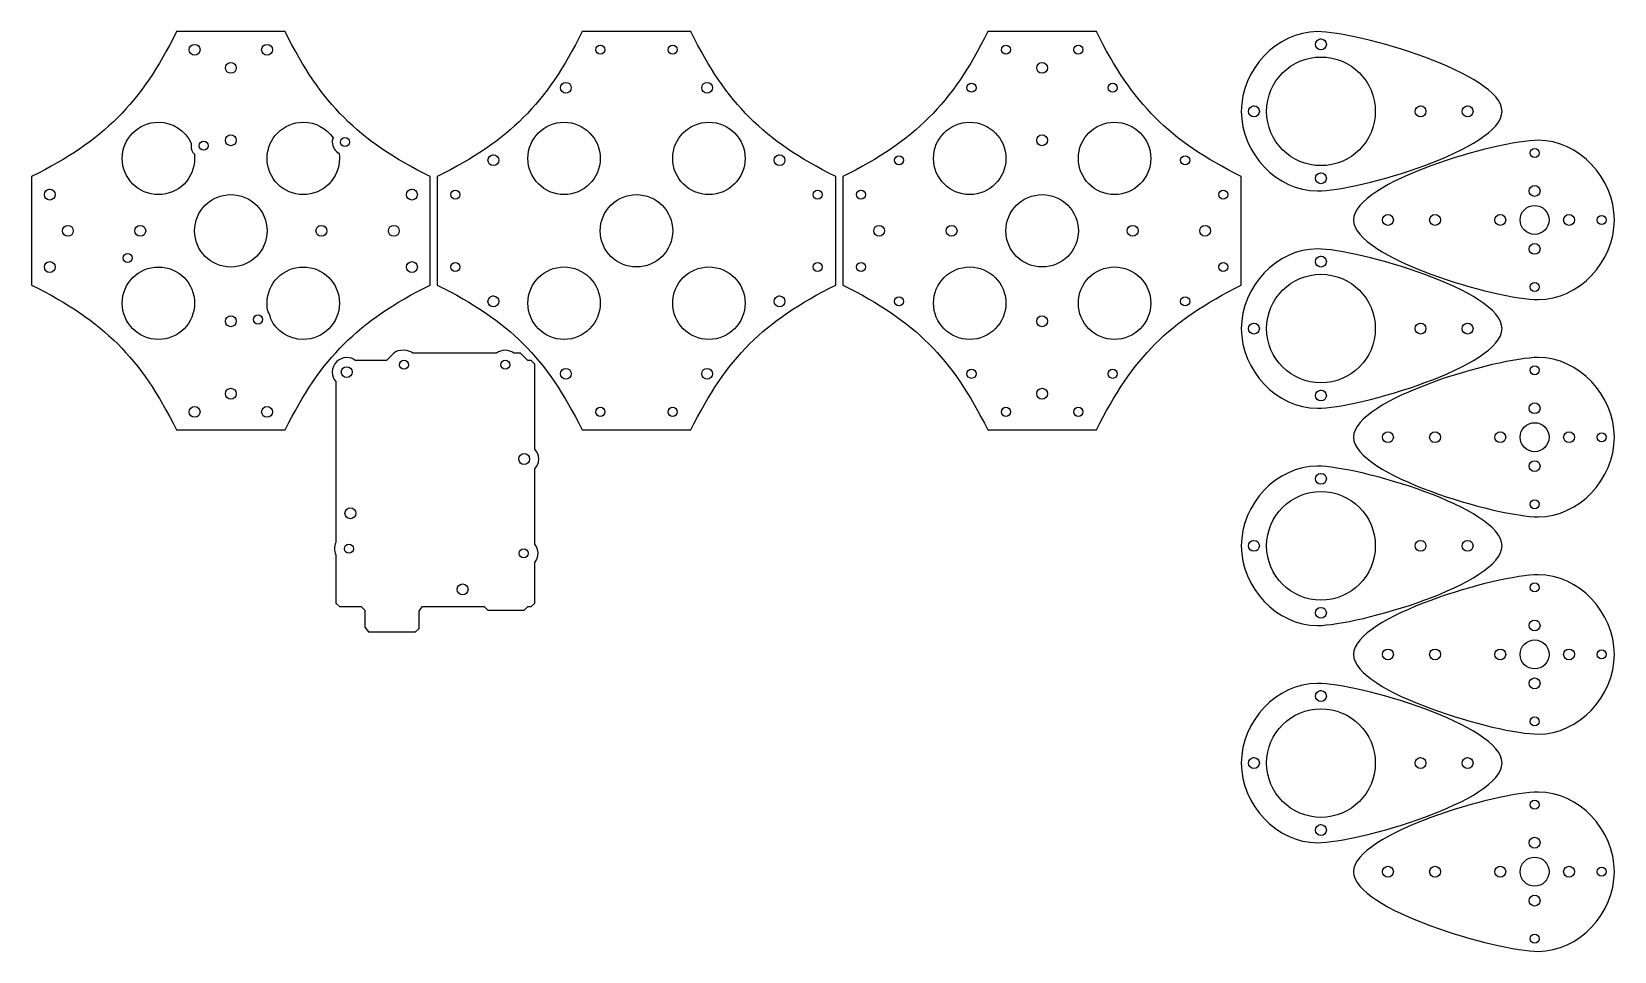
# Model space of a CAD drawing. Extents: x -214 to 223, y 96 to 350.
import ezdxf

# ---------------------------------------------------------------- set-up
doc = ezdxf.new("R2010")
doc.units = 0
doc.layers.add('Cut', color=7, linetype='CONTINUOUS')

msp = doc.modelspace()

# ---------------------------------------------------------------- linework, layer by layer
at = {"layer": 'Cut', "color": 7}
for points in [[(-144.005001, 349.999991), (-173.999931, 349.999991), (-173.999931, 349.999991)], [(-32.005764, 350.003985), (-62.000694, 350.003985), (-62.000694, 350.003985)], [(80.001181, 350.003985), (49.997431, 350.003985), (49.997431, 350.003985)], [(140.999097, 349.999991), (140.999097, 349.999991)], [(-169.008126, 346.498658), (-169.008126, 346.498658)], [(-149.005626, 346.498658), (-149.005626, 346.498658)], [(-57.000069, 346.246902), (-57.000069, 346.246902)], [(-36.997569, 346.246902), (-36.997569, 346.246902)], [(54.998056, 346.246902), (54.998056, 346.246902)], [(75.000556, 346.246902), (75.000556, 346.246902)], [(141.845764, 347.997963), (141.845764, 347.997963)], [(-159.006876, 341.498047), (-159.006876, 341.498047)], [(64.999306, 341.50204), (64.999306, 341.50204)], [(141.995694, 342.997353), (141.995694, 342.997353)], [(-66.498611, 335.998707), (-66.498611, 335.998707)], [(-27.499028, 335.998707), (-27.499028, 335.998707)], [(45.499514, 335.751763), (45.499514, 335.751763)], [(84.499097, 335.751763), (84.499097, 335.751763)], [(123.351389, 329.494797), (123.351389, 329.494797)], [(169.344792, 329.494797), (169.344792, 329.494797)], [(182.344653, 329.494797), (182.344653, 329.494797)], [(-179.000556, 324.99685), (-179.000556, 324.99685)], [(-139.004376, 324.99685), (-139.004376, 324.99685)], [(-67.001319, 325.00086), (-67.001319, 325.00086)], [(-27.005139, 325.00086), (-27.005139, 325.00086)], [(45.005625, 325.00086), (45.005625, 325.00086)], [(85.001806, 325.00086), (85.001806, 325.00086)], [(-166.494584, 319.749267), (-166.494584, 319.749267)], [(-159.006876, 321.495545), (-159.006876, 321.495545)], [(-127.495001, 320.754712), (-127.495001, 320.754712)], [(64.999306, 321.49954), (64.999306, 321.49954)], [(202.003194, 319.996241), (202.003194, 319.996241)], [(-86.651042, 315.996207), (-86.651042, 315.996207)], [(-7.655278, 315.996207), (-7.655278, 315.996207)], [(25.497014, 315.749263), (25.497014, 315.749263)], [(104.501597, 315.749263), (104.501597, 315.749263)], [(201.006597, 317.738464), (201.006597, 317.738464)], [(141.845764, 311.000408), (141.845764, 311.000408)], [(-214.004931, 309.994989), (-214.004931, 280.000045)], [(-209.154237, 306.493656), (-209.154237, 306.493656)], [(-109.159376, 306.493656), (-109.159376, 306.493656)], [(-104.000001, 280.000045), (-104.000001, 309.994989)], [(-102.005694, 309.998985), (-102.005694, 280.00404)], [(-96.99625, 306.250707), (-96.99625, 306.250707)], [(3.007431, 306.250707), (3.007431, 306.250707)], [(7.999236, 280.00404), (7.999236, 309.998985)], [(10.00125, 309.998985), (10.00125, 280.00404)], [(15.001875, 306.250707), (15.001875, 306.250707)], [(115.005556, 306.250707), (115.005556, 306.250707)], [(119.997361, 280.00404), (119.997361, 309.998985)], [(200.997792, 307.499075), (200.997792, 307.499075)], [(-159.006876, 304.99435), (-159.006876, 304.99435)], [(-47.007639, 304.998374), (-47.007639, 304.998374)], [(64.999306, 304.998374), (64.999306, 304.998374)], [(200.997792, 302.004575), (200.997792, 302.004575)], [(160.498903, 299.499853), (160.498903, 299.499853)], [(173.498764, 299.499853), (173.498764, 299.499853)], [(191.49925, 299.499853), (191.49925, 299.499853)], [(210.496334, 299.499853), (210.496334, 299.499853)], [(219.509806, 299.235269), (219.509806, 299.235269)], [(-204.003681, 296.501211), (-204.003681, 296.501211)], [(-184.001181, 296.501211), (-184.001181, 296.501211)], [(-134.003751, 296.501211), (-134.003751, 296.501211)], [(-114.001251, 296.501211), (-114.001251, 296.501211)], [(20.0025, 296.505235), (20.0025, 296.505235)], [(40.005, 296.505235), (40.005, 296.505235)], [(90.002431, 296.505235), (90.002431, 296.505235)], [(110.004931, 296.505235), (110.004931, 296.505235)], [(-187.493681, 288.748934), (-187.493681, 288.748934)], [(140.999097, 289.999991), (140.999097, 289.999991)], [(200.997792, 291.500631), (200.997792, 291.500631)], [(-209.004306, 286.49999), (-209.004306, 286.49999)], [(-179.000556, 285.000656), (-179.000556, 285.000656)], [(-139.004376, 285.000656), (-139.004376, 285.000656)], [(-109.000626, 286.49999), (-109.000626, 286.49999)], [(-96.99625, 286.248207), (-96.99625, 286.248207)], [(-67.001319, 285.004679), (-67.001319, 285.004679)], [(-27.005139, 285.004679), (-27.005139, 285.004679)], [(3.007431, 286.248207), (3.007431, 286.248207)], [(15.001875, 286.248207), (15.001875, 286.248207)], [(45.005625, 285.004679), (45.005625, 285.004679)], [(85.001806, 285.004679), (85.001806, 285.004679)], [(115.005556, 286.248207), (115.005556, 286.248207)], [(141.845764, 287.997963), (141.845764, 287.997963)], [(141.995694, 282.997352), (141.995694, 282.997352)], [(201.006597, 280.732075), (201.006597, 280.732075)], [(-86.651042, 276.996624), (-86.651042, 276.996624)], [(-7.655278, 276.996624), (-7.655278, 276.996624)], [(25.497014, 276.749679), (25.497014, 276.749679)], [(104.501597, 276.749679), (104.501597, 276.749679)], [(-159.006876, 271.498101), (-159.006876, 271.498101)], [(-151.501529, 271.753879), (-151.501529, 271.753879)], [(64.999306, 271.502096), (64.999306, 271.502096)], [(123.351389, 269.494797), (123.351389, 269.494797)], [(169.344792, 269.494797), (169.344792, 269.494797)], [(182.344653, 269.494797), (182.344653, 269.494797)], [(-114.040223, 261.206242), (-116.033389, 259.204229), (-124.632362, 259.204229)], [(-112.42625, 257.995979), (-112.42625, 257.995979)], [(-85.632778, 261.206242), (-108.792639, 261.206242)], [(-84.48625, 257.995979), (-84.48625, 257.995979)], [(-75.040611, 234.659715), (-75.040611, 258.207631), (-76.046056, 259.204229), (-77.033834, 259.204229), (-79.035834, 261.206242), (-80.852639, 261.206242)], [(202.003194, 259.996241), (202.003194, 259.996241)], [(-131, 255.985131), (-131, 255.985131)], [(-128.504112, 255.976326), (-128.504112, 255.976326)], [(-66.498611, 257.002929), (-66.498611, 257.002929)], [(-27.499028, 257.002929), (-27.499028, 257.002929)], [(45.499514, 256.747179), (45.499514, 256.747179)], [(84.499097, 256.747179), (84.499097, 256.747179)], [(201.006597, 257.738464), (201.006597, 257.738464)], [(-159.006876, 251.495602), (-159.006876, 251.495602)], [(-130.038667, 253.392215), (-130.038667, 208.898117)], [(64.999306, 251.499596), (64.999306, 251.499596)], [(141.845764, 251.000408), (141.845764, 251.000408)], [(-169.008126, 246.494991), (-169.008126, 246.494991)], [(-149.005626, 246.494991), (-149.005626, 246.494991)], [(-57.000069, 246.25204), (-57.000069, 246.25204)], [(-36.997569, 246.25204), (-36.997569, 246.25204)], [(54.998056, 246.25204), (54.998056, 246.25204)], [(75.000556, 246.25204), (75.000556, 246.25204)], [(200.997792, 247.499074), (200.997792, 247.499074)], [(200.997792, 242.004575), (200.997792, 242.004575)], [(-173.999931, 239.995047), (-144.005001, 239.995047)], [(-62.000694, 239.99904), (-32.005764, 239.99904)], [(49.997431, 239.99904), (80.001181, 239.99904)], [(160.498903, 239.499852), (160.498903, 239.499852)], [(173.498764, 239.499852), (173.498764, 239.499852)], [(191.49925, 239.499852), (191.49925, 239.499852)], [(210.496334, 239.499852), (210.496334, 239.499852)], [(219.509806, 239.235269), (219.509806, 239.235269)], [(-79.503278, 231.819868), (-79.503278, 231.819868)], [(-75.040611, 208.448326), (-75.040611, 229.297492)], [(140.999097, 229.999992), (140.999097, 229.999992)], [(141.845764, 227.997964), (141.845764, 227.997964)], [(200.997792, 231.50063), (200.997792, 231.50063)], [(141.995694, 222.997353), (141.995694, 222.997353)], [(201.006597, 220.732075), (201.006597, 220.732075)], [(-127.5075, 216.976743), (-127.5075, 216.976743)], [(-130.038667, 205.52909), (-130.038667, 192.202909), (-129.033278, 191.206312), (-123.036056, 191.206312), (-122.039445, 190.200895), (-122.039445, 185.51777), (-121.034028, 184.203673), (-108.043001, 184.203673), (-107.037556, 185.20027), (-107.037556, 190.024506), (-106.040973, 191.206312), (-89.037084, 191.206312), (-88.040501, 190.200895), (-78.039222, 190.200895), (-77.033834, 191.206312), (-76.037223, 191.206312), (-75.040611, 192.202909), (-75.040611, 203.430062)], [(-127.66625, 207.195979), (-127.66625, 207.195979)], [(-79.40625, 205.925979), (-79.40625, 205.925979)], [(123.351389, 209.494797), (123.351389, 209.494797)], [(169.344792, 209.494797), (169.344792, 209.494797)], [(182.344653, 209.494797), (182.344653, 209.494797)], [(201.006597, 197.738464), (201.006597, 197.738464)], [(202.003194, 199.996242), (202.003194, 199.996242)], [(-96.507167, 195.977645), (-96.507167, 195.977645)], [(141.845764, 191.000408), (141.845764, 191.000408)], [(200.997792, 187.499075), (200.997792, 187.499075)], [(160.498903, 179.499853), (160.498903, 179.499853)], [(173.498764, 179.499853), (173.498764, 179.499853)], [(191.49925, 179.499853), (191.49925, 179.499853)], [(200.997792, 182.004575), (200.997792, 182.004575)], [(210.496334, 179.499853), (210.496334, 179.499853)], [(219.509806, 179.235269), (219.509806, 179.235269)], [(200.997792, 171.500631), (200.997792, 171.500631)], [(140.999097, 169.99999), (140.999097, 169.99999)], [(141.845764, 167.997962), (141.845764, 167.997962)], [(141.995694, 162.997351), (141.995694, 162.997351)], [(201.006597, 160.732075), (201.006597, 160.732075)], [(123.351389, 149.494796), (123.351389, 149.494796)], [(169.344792, 149.494796), (169.344792, 149.494796)], [(182.344653, 149.494796), (182.344653, 149.494796)], [(202.003194, 139.99624), (202.003194, 139.99624)], [(201.006597, 137.738462), (201.006597, 137.738462)], [(141.845764, 131.000407), (141.845764, 131.000407)], [(200.997792, 127.499073), (200.997792, 127.499073)], [(160.498903, 119.499851), (160.498903, 119.499851)], [(173.498764, 119.499851), (173.498764, 119.499851)], [(191.49925, 119.499851), (191.49925, 119.499851)], [(200.997792, 122.004574), (200.997792, 122.004574)], [(210.496334, 119.499851), (210.496334, 119.499851)], [(219.509806, 119.235268), (219.509806, 119.235268)], [(200.997792, 111.500629), (200.997792, 111.500629)], [(201.006597, 100.732074), (201.006597, 100.732074)]]:
    msp.add_lwpolyline(points, dxfattribs=at)
for points in [[(-173.999931, 349.999991), (-183.999923, 329.999919), (-194.004923, 319.994941), (-214.004931, 309.994989)], [(-104.000001, 309.994989), (-124.000031, 319.994941), (-134.005007, 329.999975), (-144.005001, 349.999991)], [(-62.000694, 350.003985), (-72.000686, 330.00394), (-82.005698, 319.998937), (-102.005694, 309.998985)], [(7.999236, 309.998985), (-12.000795, 319.998937), (-22.005768, 330.003997), (-32.005764, 350.003985)], [(49.997431, 350.003985), (39.997439, 330.00394), (30.001252, 319.998965), (10.00125, 309.998985)], [(119.997361, 309.998985), (99.997331, 319.998937), (90.001177, 330.003968), (80.001181, 350.003985)], [(140.999097, 349.999991), (129.795572, 349.999991), (120, 339.593075), (120, 327.995463)], [(192.001944, 327.995463), (192.001944, 338.495485), (152.202625, 349.999991), (140.999097, 349.999991)], [(-170.507431, 344.999352), (-170.507431, 345.827787), (-169.836552, 346.498658), (-169.008126, 346.498658)], [(-169.008126, 346.498658), (-168.179699, 346.498658), (-167.500001, 345.827787), (-167.500001, 344.999352)], [(-150.504931, 344.999352), (-150.504931, 345.827787), (-149.834052, 346.498658), (-149.005626, 346.498658)], [(-149.005626, 346.498658), (-148.177199, 346.498658), (-147.50632, 345.827787), (-147.50632, 344.999352)], [(-58.243611, 345.00336), (-58.243611, 345.693704), (-57.690425, 346.246902), (-57.000069, 346.246902)], [(-57.000069, 346.246902), (-56.309714, 346.246902), (-55.747708, 345.693704), (-55.747708, 345.00336)], [(-38.249931, 345.00336), (-38.249931, 345.693704), (-37.687925, 346.246902), (-36.997569, 346.246902)], [(-36.997569, 346.246902), (-36.307214, 346.246902), (-35.745208, 345.693704), (-35.745208, 345.00336)], [(53.754514, 345.00336), (53.754514, 345.693704), (54.3077, 346.246902), (54.998056, 346.246902)], [(54.998056, 346.246902), (55.688411, 346.246902), (56.250417, 345.693704), (56.250417, 345.00336)], [(73.748194, 345.00336), (73.748194, 345.693704), (74.3102, 346.246902), (75.000556, 346.246902)], [(75.000556, 346.246902), (75.690911, 346.246902), (76.252917, 345.693704), (76.252917, 345.00336)], [(140.496389, 346.498686), (140.496389, 347.275333), (141.089377, 347.921171), (141.845764, 347.997963)], [(141.995694, 344.999352), (141.167265, 344.999352), (140.496389, 345.670251), (140.496389, 346.498686)], [(141.845764, 347.997963), (141.896189, 348.003043), (141.943918, 347.997963), (141.995694, 347.997963)], [(141.995694, 347.997963), (142.824118, 347.997963), (143.495, 347.327121), (143.495, 346.498686)], [(143.495, 346.498686), (143.495, 345.670251), (142.824118, 344.999352), (141.995694, 344.999352)], [(-169.008126, 343.500047), (-169.836552, 343.500047), (-170.507431, 344.170917), (-170.507431, 344.999352)], [(-167.500001, 344.999352), (-167.500001, 344.170917), (-168.179699, 343.500047), (-169.008126, 343.500047)], [(-160.506181, 339.998713), (-160.506181, 340.827177), (-159.835302, 341.498047), (-159.006876, 341.498047)], [(-159.006876, 341.498047), (-158.178449, 341.498047), (-157.50757, 340.827177), (-157.50757, 339.998713)], [(-149.005626, 343.500047), (-149.834052, 343.500047), (-150.504931, 344.170917), (-150.504931, 344.999352)], [(-147.50632, 344.999352), (-147.50632, 344.170917), (-148.177199, 343.500047), (-149.005626, 343.500047)], [(-57.000069, 343.750999), (-57.690425, 343.750999), (-58.243611, 344.313016), (-58.243611, 345.00336)], [(-55.747708, 345.00336), (-55.747708, 344.313016), (-56.309714, 343.750999), (-57.000069, 343.750999)], [(-36.997569, 343.750999), (-37.687925, 343.750999), (-38.249931, 344.313016), (-38.249931, 345.00336)], [(-35.745208, 345.00336), (-35.745208, 344.313016), (-36.307214, 343.750999), (-36.997569, 343.750999)], [(54.998056, 343.750999), (54.3077, 343.750999), (53.754514, 344.313016), (53.754514, 345.00336)], [(56.250417, 345.00336), (56.250417, 344.313016), (55.688411, 343.750999), (54.998056, 343.750999)], [(63.5, 340.002735), (63.5, 340.83117), (64.170879, 341.50204), (64.999306, 341.50204)], [(64.999306, 341.50204), (65.827732, 341.50204), (66.498611, 340.83117), (66.498611, 340.002735)], [(75.000556, 343.750999), (74.3102, 343.750999), (73.748194, 344.313016), (73.748194, 345.00336)], [(76.252917, 345.00336), (76.252917, 344.313016), (75.690911, 343.750999), (75.000556, 343.750999)], [(126.993819, 327.995463), (126.993819, 336.279673), (133.711422, 342.997353), (141.995694, 342.997353)], [(141.995694, 342.997353), (150.279967, 342.997353), (156.997569, 336.279673), (156.997569, 327.995463)], [(-159.006876, 338.499436), (-159.835302, 338.499436), (-160.506181, 339.170306), (-160.506181, 339.998713)], [(-157.50757, 339.998713), (-157.50757, 339.170306), (-158.178449, 338.499436), (-159.006876, 338.499436)], [(64.999306, 338.503429), (64.170879, 338.503429), (63.5, 339.174328), (63.5, 340.002735)], [(66.498611, 340.002735), (66.498611, 339.174328), (65.827732, 338.503429), (64.999306, 338.503429)], [(-67.997917, 334.499402), (-67.997917, 335.327828), (-67.327038, 335.998707), (-66.498611, 335.998707)], [(-66.498611, 333.000096), (-67.327038, 333.000096), (-67.997917, 333.670975), (-67.997917, 334.499402)], [(-66.498611, 335.998707), (-65.670184, 335.998707), (-64.999306, 335.327828), (-64.999306, 334.499402)], [(-64.999306, 334.499402), (-64.999306, 333.670975), (-65.670184, 333.000096), (-66.498611, 333.000096)], [(-28.998333, 334.499402), (-28.998333, 335.327828), (-28.327454, 335.998707), (-27.499028, 335.998707)], [(-27.499028, 333.000096), (-28.327454, 333.000096), (-28.998333, 333.670975), (-28.998333, 334.499402)], [(-27.499028, 335.998707), (-26.670601, 335.998707), (-25.999722, 335.327828), (-25.999722, 334.499402)], [(-25.999722, 334.499402), (-25.999722, 333.670975), (-26.670601, 333.000096), (-27.499028, 333.000096)], [(44.247153, 334.499402), (44.247153, 335.189757), (44.809159, 335.751763), (45.499514, 335.751763)], [(45.499514, 333.24704), (44.809159, 333.24704), (44.247153, 333.809046), (44.247153, 334.499402)], [(45.499514, 335.751763), (46.189869, 335.751763), (46.751875, 335.189757), (46.751875, 334.499402)], [(46.751875, 334.499402), (46.751875, 333.809046), (46.189869, 333.24704), (45.499514, 333.24704)], [(83.246736, 334.499402), (83.246736, 335.189757), (83.808742, 335.751763), (84.499097, 335.751763)], [(84.499097, 333.24704), (83.808742, 333.24704), (83.246736, 333.809046), (83.246736, 334.499402)], [(84.499097, 335.751763), (85.189452, 335.751763), (85.751458, 335.189757), (85.751458, 334.499402)], [(85.751458, 334.499402), (85.751458, 333.809046), (85.189452, 333.24704), (84.499097, 333.24704)], [(120, 327.995463), (120, 316.396469), (129.795572, 305.999797), (140.999097, 305.999797)], [(122.002014, 327.995463), (122.002014, 328.772139), (122.595002, 329.417976), (123.351389, 329.494797)], [(123.501319, 326.496186), (122.67289, 326.496186), (122.002014, 327.167057), (122.002014, 327.995463)], [(123.351389, 329.494797), (123.401814, 329.499877), (123.449543, 329.494797), (123.501319, 329.494797)], [(123.501319, 329.494797), (124.329743, 329.494797), (125.000625, 328.823927), (125.000625, 327.995463)], [(125.000625, 327.995463), (125.000625, 327.167057), (124.329743, 326.496186), (123.501319, 326.496186)], [(141.995694, 313.002408), (133.711422, 313.002408), (126.993819, 319.711169), (126.993819, 327.995463)], [(140.999097, 305.999797), (152.202625, 305.999797), (192.001944, 317.49547), (192.001944, 327.995463)], [(156.997569, 327.995463), (156.997569, 319.711169), (150.279967, 313.002408), (141.995694, 313.002408)], [(167.995417, 327.995463), (167.995417, 328.772111), (168.588408, 329.417976), (169.344792, 329.494797)], [(169.494722, 326.496186), (168.666296, 326.496186), (167.995417, 327.167057), (167.995417, 327.995463)], [(169.344792, 329.494797), (169.395216, 329.499877), (169.442946, 329.494797), (169.494722, 329.494797)], [(169.494722, 329.494797), (170.323152, 329.494797), (170.994028, 328.823899), (170.994028, 327.995463)], [(170.994028, 327.995463), (170.994028, 327.167057), (170.323152, 326.496186), (169.494722, 326.496186)], [(180.995278, 327.995463), (180.995278, 328.772111), (181.588269, 329.417976), (182.344653, 329.494797)], [(182.494583, 326.496186), (181.666157, 326.496186), (180.995278, 327.167057), (180.995278, 327.995463)], [(182.344653, 329.494797), (182.395077, 329.499877), (182.442807, 329.494797), (182.494583, 329.494797)], [(182.494583, 329.494797), (183.323013, 329.494797), (183.993889, 328.823899), (183.993889, 327.995463)], [(183.993889, 327.995463), (183.993889, 327.167057), (183.323013, 326.496186), (182.494583, 326.496186)], [(-189.001806, 314.9956), (-189.001806, 320.518435), (-184.523403, 324.99685), (-179.000556, 324.99685)], [(-179.000556, 324.99685), (-174.982889, 324.99685), (-171.521857, 322.620426), (-169.934168, 319.202489)], [(-149.005626, 314.9956), (-149.005626, 320.518435), (-144.527219, 324.99685), (-139.004376, 324.99685)], [(-139.004376, 324.99685), (-135.60274, 324.99685), (-132.591491, 323.297252), (-130.784654, 320.701767)], [(-77.002569, 314.999596), (-77.002569, 320.522487), (-72.524166, 325.00086), (-67.001319, 325.00086)], [(-67.001319, 325.00086), (-61.478473, 325.00086), (-57.008889, 320.522487), (-57.008889, 314.999596)], [(-37.006389, 314.999596), (-37.006389, 320.522487), (-32.527985, 325.00086), (-27.005139, 325.00086)], [(-27.005139, 325.00086), (-21.482293, 325.00086), (-17.003889, 320.522487), (-17.003889, 314.999596)], [(35.004375, 314.999596), (35.004375, 320.522487), (39.482779, 325.00086), (45.005625, 325.00086)], [(45.005625, 325.00086), (50.528471, 325.00086), (54.998056, 320.522487), (54.998056, 314.999596)], [(75.000556, 314.999596), (75.000556, 320.522487), (79.478959, 325.00086), (85.001806, 325.00086)], [(85.001806, 325.00086), (90.524652, 325.00086), (95.003056, 320.522487), (95.003056, 314.999596)], [(-169.934168, 319.202489), (-169.980791, 318.974595), (-170.004723, 318.738516), (-170.004723, 318.496934)], [(-167.746945, 318.505739), (-167.746945, 319.196083), (-167.184939, 319.749267), (-166.494584, 319.749267)], [(-166.494584, 319.749267), (-165.804229, 319.749267), (-165.251043, 319.196083), (-165.251043, 318.505739)], [(-160.506181, 319.996211), (-160.506181, 320.824675), (-159.835302, 321.495545), (-159.006876, 321.495545)], [(-159.006876, 318.496934), (-159.835302, 318.496934), (-160.506181, 319.167804), (-160.506181, 319.996211)], [(-159.006876, 321.495545), (-158.178449, 321.495545), (-157.50757, 320.824675), (-157.50757, 319.996211)], [(-157.50757, 319.996211), (-157.50757, 319.167804), (-158.178449, 318.496934), (-159.006876, 318.496934)], [(-130.784654, 320.701767), (-130.92327, 320.325113), (-131.00514, 319.918318), (-131.00514, 319.493517)], [(-131.00514, 319.493517), (-131.00514, 318.136508), (-130.229147, 316.960968), (-129.10014, 316.380267)], [(-128.747362, 319.502322), (-128.747362, 320.192723), (-128.185356, 320.754712), (-127.495001, 320.754712)], [(-127.495001, 318.249989), (-128.185356, 318.249989), (-128.747362, 318.811979), (-128.747362, 319.502322)], [(-127.495001, 320.754712), (-126.804646, 320.754712), (-126.251459, 320.192723), (-126.251459, 319.502322)], [(-126.251459, 319.502322), (-126.251459, 318.811979), (-126.804646, 318.249989), (-127.495001, 318.249989)], [(63.5, 320.000235), (63.5, 320.82867), (64.170879, 321.49954), (64.999306, 321.49954)], [(64.999306, 318.500929), (64.170879, 318.500929), (63.5, 319.171828), (63.5, 320.000235)], [(64.999306, 321.49954), (65.827732, 321.49954), (66.498611, 320.82867), (66.498611, 320.000235)], [(66.498611, 320.000235), (66.498611, 319.171828), (65.827732, 318.500929), (64.999306, 318.500929)], [(202.003194, 319.996241), (190.799666, 319.996241), (151.000347, 308.50054), (151.000347, 298.000547)], [(223.002292, 298.000547), (223.002292, 309.598131), (213.20672, 319.996241), (202.003194, 319.996241)], [(-179.000556, 304.99435), (-184.523403, 304.99435), (-189.001806, 309.472765), (-189.001806, 314.9956)], [(-169.008126, 314.9956), (-169.008126, 309.472765), (-173.47771, 304.99435), (-179.000556, 304.99435)], [(-170.004723, 318.496934), (-170.004723, 317.581744), (-169.653704, 316.748116), (-169.078681, 316.124489)], [(-169.078681, 316.124489), (-169.036969, 315.753282), (-169.008126, 315.377955), (-169.008126, 314.9956)], [(-166.494584, 317.253378), (-167.184939, 317.253378), (-167.746945, 317.815395), (-167.746945, 318.505739)], [(-165.251043, 318.505739), (-165.251043, 317.815395), (-165.804229, 317.253378), (-166.494584, 317.253378)], [(-139.004376, 304.99435), (-144.527219, 304.99435), (-149.005626, 309.472765), (-149.005626, 314.9956)], [(-129.003126, 314.9956), (-129.003126, 309.472765), (-133.48153, 304.99435), (-139.004376, 304.99435)], [(-129.10014, 316.380267), (-129.036998, 315.926087), (-129.003126, 315.467081), (-129.003126, 314.9956)], [(-88.000417, 314.496902), (-88.000417, 315.273549), (-87.407425, 315.919386), (-86.651042, 315.996207)], [(-86.651042, 315.996207), (-86.600617, 316.001315), (-86.552888, 315.996207), (-86.501111, 315.996207)], [(-86.501111, 315.996207), (-85.672684, 315.996207), (-85.001806, 315.325337), (-85.001806, 314.496902)], [(-67.001319, 304.998374), (-72.524166, 304.998374), (-77.002569, 309.476817), (-77.002569, 314.999596)], [(-57.008889, 314.999596), (-57.008889, 309.476817), (-61.478473, 304.998374), (-67.001319, 304.998374)], [(-27.005139, 304.998374), (-32.527985, 304.998374), (-37.006389, 309.476817), (-37.006389, 314.999596)], [(-17.003889, 314.999596), (-17.003889, 309.476817), (-21.482293, 304.998374), (-27.005139, 304.998374)], [(-8.995833, 314.496902), (-8.995833, 315.273549), (-8.411662, 315.919386), (-7.655278, 315.996207)], [(-7.655278, 315.996207), (-7.604852, 316.001315), (-7.548305, 315.996207), (-7.496528, 315.996207)], [(-7.496528, 315.996207), (-6.668101, 315.996207), (-5.997222, 315.325337), (-5.997222, 314.496902)], [(24.253472, 314.496902), (24.253472, 315.187245), (24.806658, 315.749263), (25.497014, 315.749263)], [(25.497014, 315.749263), (26.18737, 315.749263), (26.749375, 315.187245), (26.749375, 314.496902)], [(45.005625, 304.998374), (39.482779, 304.998374), (35.004375, 309.476846), (35.004375, 314.999596)], [(54.998056, 314.999596), (54.998056, 309.476846), (50.528471, 304.998374), (45.005625, 304.998374)], [(85.001806, 304.998374), (79.478959, 304.998374), (75.000556, 309.476846), (75.000556, 314.999596)], [(95.003056, 314.999596), (95.003056, 309.476846), (90.524652, 304.998374), (85.001806, 304.998374)], [(103.249236, 314.496902), (103.249236, 315.187245), (103.811242, 315.749263), (104.501597, 315.749263)], [(104.501597, 315.749263), (105.191952, 315.749263), (105.753958, 315.187245), (105.753958, 314.496902)], [(199.745417, 316.494908), (199.745417, 317.184631), (200.316936, 317.738464), (201.006597, 317.738464)], [(201.006597, 315.25138), (200.316936, 315.25138), (199.745417, 315.805241), (199.745417, 316.494908)], [(201.006597, 317.738464), (201.696258, 317.738464), (202.250139, 317.184631), (202.250139, 316.494908)], [(202.250139, 316.494908), (202.250139, 315.805241), (201.696258, 315.25138), (201.006597, 315.25138)], [(-86.501111, 312.997596), (-87.329538, 312.997596), (-88.000417, 313.668466), (-88.000417, 314.496902)], [(-85.001806, 314.496902), (-85.001806, 313.668466), (-85.672684, 312.997596), (-86.501111, 312.997596)], [(-7.496528, 312.997596), (-8.324955, 312.997596), (-8.995833, 313.668466), (-8.995833, 314.496902)], [(-5.997222, 314.496902), (-5.997222, 313.668466), (-6.668101, 312.997596), (-7.496528, 312.997596)], [(25.497014, 313.253374), (24.806658, 313.253374), (24.253472, 313.806558), (24.253472, 314.496902)], [(26.749375, 314.496902), (26.749375, 313.806558), (26.18737, 313.253374), (25.497014, 313.253374)], [(104.501597, 313.253374), (103.811242, 313.253374), (103.249236, 313.806558), (103.249236, 314.496902)], [(105.753958, 314.496902), (105.753958, 313.806558), (105.191952, 313.253374), (104.501597, 313.253374)], [(140.496389, 309.501103), (140.496389, 310.277778), (141.089377, 310.923587), (141.845764, 311.000408)], [(141.845764, 311.000408), (141.896189, 311.005488), (141.943918, 311.000408), (141.995694, 311.000408)], [(141.995694, 311.000408), (142.824118, 311.000408), (143.495, 310.329566), (143.495, 309.501103)], [(-210.503612, 304.99435), (-210.503612, 305.770998), (-209.910621, 306.416835), (-209.154237, 306.493656)], [(-209.154237, 306.493656), (-209.103812, 306.498736), (-209.056083, 306.493656), (-209.004306, 306.493656)], [(-209.004306, 306.493656), (-208.17588, 306.493656), (-207.505001, 305.822785), (-207.505001, 304.99435)], [(-110.499931, 304.99435), (-110.499931, 305.770998), (-109.91576, 306.416835), (-109.159376, 306.493656)], [(-109.159376, 306.493656), (-109.108951, 306.498736), (-109.052402, 306.493656), (-109.000626, 306.493656)], [(-109.000626, 306.493656), (-108.172199, 306.493656), (-107.50132, 305.822785), (-107.50132, 304.99435)], [(-98.248611, 304.998374), (-98.248611, 305.688661), (-97.686605, 306.250707), (-96.99625, 306.250707)], [(-96.99625, 306.250707), (-96.305895, 306.250707), (-95.743889, 305.688661), (-95.743889, 304.998374)], [(1.755069, 304.998374), (1.755069, 305.688661), (2.317075, 306.250707), (3.007431, 306.250707)], [(3.007431, 306.250707), (3.697786, 306.250707), (4.250972, 305.688661), (4.250972, 304.998374)], [(13.749514, 304.998374), (13.749514, 305.688661), (14.311519, 306.250707), (15.001875, 306.250707)], [(15.001875, 306.250707), (15.692231, 306.250707), (16.254236, 305.688661), (16.254236, 304.998374)], [(113.753194, 304.998374), (113.753194, 305.688661), (114.3152, 306.250707), (115.005556, 306.250707)], [(115.005556, 306.250707), (115.695911, 306.250707), (116.249097, 305.688661), (116.249097, 304.998374)], [(141.995694, 308.001797), (141.167265, 308.001797), (140.496389, 308.672696), (140.496389, 309.501103)], [(143.495, 309.501103), (143.495, 308.672696), (142.824118, 308.001797), (141.995694, 308.001797)], [(199.498486, 305.999797), (199.498486, 306.828204), (200.169365, 307.499075), (200.997792, 307.499075)], [(200.997792, 304.500463), (200.169365, 304.500463), (199.498486, 305.171334), (199.498486, 305.999797)], [(200.997792, 307.499075), (201.826219, 307.499075), (202.497097, 306.828204), (202.497097, 305.999797)], [(202.497097, 305.999797), (202.497097, 305.171334), (201.826219, 304.500463), (200.997792, 304.500463)], [(-209.004306, 303.495045), (-209.832733, 303.495045), (-210.503612, 304.165915), (-210.503612, 304.99435)], [(-207.505001, 304.99435), (-207.505001, 304.165915), (-208.17588, 303.495045), (-209.004306, 303.495045)], [(-169.008126, 294.993101), (-169.008126, 300.515935), (-164.529722, 304.99435), (-159.006876, 304.99435)], [(-159.006876, 304.99435), (-153.48403, 304.99435), (-149.005626, 300.515935), (-149.005626, 294.993101)], [(-109.000626, 303.495045), (-109.829052, 303.495045), (-110.499931, 304.165915), (-110.499931, 304.99435)], [(-107.50132, 304.99435), (-107.50132, 304.165915), (-108.172199, 303.495045), (-109.000626, 303.495045)], [(-96.99625, 303.754818), (-97.686605, 303.754818), (-98.248611, 304.307974), (-98.248611, 304.998374)], [(-95.743889, 304.998374), (-95.743889, 304.307974), (-96.305895, 303.754818), (-96.99625, 303.754818)], [(-57.008889, 294.997096), (-57.008889, 300.519959), (-52.530485, 304.998374), (-47.007639, 304.998374)], [(-47.007639, 304.998374), (-41.484793, 304.998374), (-37.006389, 300.519959), (-37.006389, 294.997096)], [(3.007431, 303.754818), (2.317075, 303.754818), (1.755069, 304.307974), (1.755069, 304.998374)], [(4.250972, 304.998374), (4.250972, 304.307974), (3.697786, 303.754818), (3.007431, 303.754818)], [(15.001875, 303.754818), (14.311519, 303.754818), (13.749514, 304.307974), (13.749514, 304.998374)], [(16.254236, 304.998374), (16.254236, 304.307974), (15.692231, 303.754818), (15.001875, 303.754818)], [(54.998056, 294.997096), (54.998056, 300.520044), (59.476459, 304.998374), (64.999306, 304.998374)], [(64.999306, 304.998374), (70.522152, 304.998374), (75.000556, 300.520044), (75.000556, 294.997096)], [(115.005556, 303.754818), (114.3152, 303.754818), (113.753194, 304.307974), (113.753194, 304.998374)], [(116.249097, 304.998374), (116.249097, 304.307974), (115.695911, 303.754818), (115.005556, 303.754818)], [(196.993764, 298.000547), (196.993764, 300.20967), (198.788652, 302.004575), (200.997792, 302.004575)], [(200.997792, 302.004575), (203.206931, 302.004575), (204.993, 300.20967), (204.993, 298.000547)], [(151.000347, 298.000547), (151.000347, 287.500526), (190.799666, 275.996019), (202.003194, 275.996019)], [(158.999597, 298.000547), (158.999597, 298.828954), (159.670474, 299.499853), (160.498903, 299.499853)], [(160.498903, 296.501241), (159.670474, 296.501241), (158.999597, 297.172112), (158.999597, 298.000547)], [(160.498903, 299.499853), (161.32733, 299.499853), (161.998209, 298.828954), (161.998209, 298.000547)], [(161.998209, 298.000547), (161.998209, 297.172112), (161.32733, 296.501241), (160.498903, 296.501241)], [(171.999459, 298.000547), (171.999459, 298.828954), (172.670335, 299.499853), (173.498764, 299.499853)], [(173.498764, 296.501241), (172.670335, 296.501241), (171.999459, 297.172112), (171.999459, 298.000547)], [(173.498764, 299.499853), (174.327191, 299.499853), (174.99807, 298.828954), (174.99807, 298.000547)], [(174.99807, 298.000547), (174.99807, 297.172112), (174.327191, 296.501241), (173.498764, 296.501241)], [(189.999945, 298.000547), (189.999945, 298.828954), (190.670824, 299.499853), (191.49925, 299.499853)], [(191.49925, 296.501241), (190.670824, 296.501241), (189.999945, 297.172112), (189.999945, 298.000547)], [(191.49925, 299.499853), (192.327677, 299.499853), (192.998556, 298.828954), (192.998556, 298.000547)], [(192.998556, 298.000547), (192.998556, 297.172112), (192.327677, 296.501241), (191.49925, 296.501241)], [(200.997792, 293.996519), (198.788652, 293.996519), (196.993764, 295.79134), (196.993764, 298.000547)], [(204.993, 298.000547), (204.993, 295.79134), (203.206931, 293.996519), (200.997792, 293.996519)], [(202.003194, 275.996019), (213.20672, 275.996019), (223.002292, 286.401524), (223.002292, 298.000547)], [(208.997028, 298.000547), (208.997028, 298.828954), (209.667907, 299.499853), (210.496334, 299.499853)], [(210.496334, 296.501241), (209.667907, 296.501241), (208.997028, 297.172112), (208.997028, 298.000547)], [(210.496334, 299.499853), (211.32476, 299.499853), (211.995639, 298.828954), (211.995639, 298.000547)], [(211.995639, 298.000547), (211.995639, 297.172112), (211.32476, 296.501241), (210.496334, 296.501241)], [(218.248625, 297.991742), (218.248625, 298.68138), (218.820145, 299.235269), (219.509806, 299.235269)], [(219.509806, 296.748186), (218.820145, 296.748186), (218.248625, 297.302019), (218.248625, 297.991742)], [(219.509806, 299.235269), (220.199467, 299.235269), (220.753347, 298.68138), (220.753347, 297.991742)], [(220.753347, 297.991742), (220.753347, 297.302019), (220.199467, 296.748186), (219.509806, 296.748186)], [(-205.502987, 294.993101), (-205.502987, 295.821536), (-204.832108, 296.501211), (-204.003681, 296.501211)], [(-204.003681, 293.493795), (-204.832108, 293.493795), (-205.502987, 294.164665), (-205.502987, 294.993101)], [(-204.003681, 296.501211), (-203.175255, 296.501211), (-202.504376, 295.821536), (-202.504376, 294.993101)], [(-202.504376, 294.993101), (-202.504376, 294.164665), (-203.175255, 293.493795), (-204.003681, 293.493795)], [(-185.500487, 294.993101), (-185.500487, 295.821536), (-184.829608, 296.501211), (-184.001181, 296.501211)], [(-184.001181, 293.493795), (-184.829608, 293.493795), (-185.500487, 294.164665), (-185.500487, 294.993101)], [(-184.001181, 296.501211), (-183.172755, 296.501211), (-182.501876, 295.821536), (-182.501876, 294.993101)], [(-182.501876, 294.993101), (-182.501876, 294.164665), (-183.172755, 293.493795), (-184.001181, 293.493795)], [(-159.006876, 285.000656), (-164.529722, 285.000656), (-169.008126, 289.470265), (-169.008126, 294.993101)], [(-149.005626, 294.993101), (-149.005626, 289.470265), (-153.48403, 285.000656), (-159.006876, 285.000656)], [(-135.503056, 294.993101), (-135.503056, 295.821536), (-134.832177, 296.501211), (-134.003751, 296.501211)], [(-134.003751, 293.493795), (-134.832177, 293.493795), (-135.503056, 294.164665), (-135.503056, 294.993101)], [(-134.003751, 296.501211), (-133.175324, 296.501211), (-132.504445, 295.821536), (-132.504445, 294.993101)], [(-132.504445, 294.993101), (-132.504445, 294.164665), (-133.175324, 293.493795), (-134.003751, 293.493795)], [(-115.500556, 294.993101), (-115.500556, 295.821536), (-114.829677, 296.501211), (-114.001251, 296.501211)], [(-114.001251, 293.493795), (-114.829677, 293.493795), (-115.500556, 294.164665), (-115.500556, 294.993101)], [(-114.001251, 296.501211), (-113.172824, 296.501211), (-112.501945, 295.821536), (-112.501945, 294.993101)], [(-112.501945, 294.993101), (-112.501945, 294.164665), (-113.172824, 293.493795), (-114.001251, 293.493795)], [(-47.007639, 285.004679), (-52.530485, 285.004679), (-57.008889, 289.474317), (-57.008889, 294.997096)], [(-37.006389, 294.997096), (-37.006389, 289.474317), (-41.484793, 285.004679), (-47.007639, 285.004679)], [(18.503194, 294.997096), (18.503194, 295.825616), (19.174073, 296.505235), (20.0025, 296.505235)], [(20.0025, 293.497818), (19.174073, 293.497818), (18.503194, 294.168717), (18.503194, 294.997096)], [(20.0025, 296.505235), (20.830927, 296.505235), (21.501806, 295.825616), (21.501806, 294.997096)], [(21.501806, 294.997096), (21.501806, 294.168717), (20.830927, 293.497818), (20.0025, 293.497818)], [(38.496875, 294.997096), (38.496875, 295.825616), (39.176573, 296.505235), (40.005, 296.505235)], [(40.005, 293.497818), (39.176573, 293.497818), (38.496875, 294.168717), (38.496875, 294.997096)], [(40.005, 296.505235), (40.833427, 296.505235), (41.504306, 295.825616), (41.504306, 294.997096)], [(41.504306, 294.997096), (41.504306, 294.168717), (40.833427, 293.497818), (40.005, 293.497818)], [(64.999306, 285.004679), (59.476459, 285.004679), (54.998056, 289.474346), (54.998056, 294.997096)], [(75.000556, 294.997096), (75.000556, 289.474346), (70.522152, 285.004679), (64.999306, 285.004679)], [(88.503125, 294.997096), (88.503125, 295.825616), (89.174004, 296.505235), (90.002431, 296.505235)], [(90.002431, 293.497818), (89.174004, 293.497818), (88.503125, 294.168717), (88.503125, 294.997096)], [(90.002431, 296.505235), (90.830857, 296.505235), (91.501736, 295.825616), (91.501736, 294.997096)], [(91.501736, 294.997096), (91.501736, 294.168717), (90.830857, 293.497818), (90.002431, 293.497818)], [(108.505625, 294.997096), (108.505625, 295.825616), (109.176504, 296.505235), (110.004931, 296.505235)], [(110.004931, 293.497818), (109.176504, 293.497818), (108.505625, 294.168717), (108.505625, 294.997096)], [(110.004931, 296.505235), (110.833357, 296.505235), (111.504236, 295.825616), (111.504236, 294.997096)], [(111.504236, 294.997096), (111.504236, 294.168717), (110.833357, 293.497818), (110.004931, 293.497818)], [(-188.746043, 287.505378), (-188.746043, 288.195779), (-188.184036, 288.748934), (-187.493681, 288.748934)], [(-187.493681, 288.748934), (-186.803326, 288.748934), (-186.25014, 288.195779), (-186.25014, 287.505378)], [(140.999097, 289.999991), (129.795572, 289.999991), (120, 279.593075), (120, 267.995463)], [(192.001944, 267.995463), (192.001944, 278.495485), (152.202625, 289.999991), (140.999097, 289.999991)], [(199.498486, 290.001297), (199.498486, 290.82976), (200.169365, 291.500631), (200.997792, 291.500631)], [(200.997792, 288.502019), (200.169365, 288.502019), (199.498486, 289.17289), (199.498486, 290.001297)], [(200.997792, 291.500631), (201.826219, 291.500631), (202.497097, 290.82976), (202.497097, 290.001297)], [(202.497097, 290.001297), (202.497097, 289.17289), (201.826219, 288.502019), (200.997792, 288.502019)], [(-210.503612, 285.000656), (-210.503612, 285.829148), (-209.832733, 286.49999), (-209.004306, 286.49999)], [(-209.004306, 283.501379), (-209.832733, 283.501379), (-210.503612, 284.172249), (-210.503612, 285.000656)], [(-209.004306, 286.49999), (-208.17588, 286.49999), (-207.505001, 285.82912), (-207.505001, 285.000656)], [(-207.505001, 285.000656), (-207.505001, 284.172278), (-208.17588, 283.501379), (-209.004306, 283.501379)], [(-189.001806, 274.999434), (-189.001806, 280.522213), (-184.523403, 285.000656), (-179.000556, 285.000656)], [(-187.493681, 286.253046), (-188.184036, 286.253046), (-188.746043, 286.815063), (-188.746043, 287.505378)], [(-186.25014, 287.505378), (-186.25014, 286.815063), (-186.803326, 286.253046), (-187.493681, 286.253046)], [(-179.000556, 285.000656), (-173.47771, 285.000656), (-169.008126, 280.522213), (-169.008126, 274.999434)], [(-149.005626, 274.999434), (-149.005626, 280.522185), (-144.527219, 285.000656), (-139.004376, 285.000656)], [(-139.004376, 285.000656), (-133.48153, 285.000656), (-129.003126, 280.522185), (-129.003126, 274.999434)], [(-110.499931, 285.000656), (-110.499931, 285.829148), (-109.829052, 286.49999), (-109.000626, 286.49999)], [(-109.000626, 283.501379), (-109.829052, 283.501379), (-110.499931, 284.172249), (-110.499931, 285.000656)], [(-109.000626, 286.49999), (-108.172199, 286.49999), (-107.50132, 285.82912), (-107.50132, 285.000656)], [(-107.50132, 285.000656), (-107.50132, 284.172278), (-108.172199, 283.501379), (-109.000626, 283.501379)], [(-98.248611, 285.004679), (-98.248611, 285.695051), (-97.686605, 286.248207), (-96.99625, 286.248207)], [(-96.99625, 283.752318), (-97.686605, 283.752318), (-98.248611, 284.314336), (-98.248611, 285.004679)], [(-96.99625, 286.248207), (-96.305895, 286.248207), (-95.743889, 285.695051), (-95.743889, 285.004679)], [(-95.743889, 285.004679), (-95.743889, 284.314336), (-96.305895, 283.752318), (-96.99625, 283.752318)], [(-77.002569, 275.003429), (-77.002569, 280.526236), (-72.524166, 285.004679), (-67.001319, 285.004679)], [(-67.001319, 285.004679), (-61.478473, 285.004679), (-57.008889, 280.526236), (-57.008889, 275.003429)], [(-37.006389, 275.003429), (-37.006389, 280.526236), (-32.527985, 285.004679), (-27.005139, 285.004679)], [(-27.005139, 285.004679), (-21.482293, 285.004679), (-17.003889, 280.526236), (-17.003889, 275.003429)], [(1.755069, 285.004679), (1.755069, 285.695051), (2.317075, 286.248207), (3.007431, 286.248207)], [(3.007431, 283.752318), (2.317075, 283.752318), (1.755069, 284.314336), (1.755069, 285.004679)], [(3.007431, 286.248207), (3.697786, 286.248207), (4.250972, 285.695051), (4.250972, 285.004679)], [(4.250972, 285.004679), (4.250972, 284.314336), (3.697786, 283.752318), (3.007431, 283.752318)], [(13.749514, 285.004679), (13.749514, 285.695051), (14.311519, 286.248207), (15.001875, 286.248207)], [(15.001875, 283.752318), (14.311519, 283.752318), (13.749514, 284.314336), (13.749514, 285.004679)], [(15.001875, 286.248207), (15.692231, 286.248207), (16.254236, 285.695051), (16.254236, 285.004679)], [(16.254236, 285.004679), (16.254236, 284.314336), (15.692231, 283.752318), (15.001875, 283.752318)], [(35.004375, 275.003429), (35.004375, 280.526264), (39.482779, 285.004679), (45.005625, 285.004679)], [(45.005625, 285.004679), (50.528471, 285.004679), (54.998056, 280.526264), (54.998056, 275.003429)], [(75.000556, 275.003429), (75.000556, 280.526264), (79.478959, 285.004679), (85.001806, 285.004679)], [(85.001806, 285.004679), (90.524652, 285.004679), (95.003056, 280.526264), (95.003056, 275.003429)], [(113.753194, 285.004679), (113.753194, 285.695051), (114.3152, 286.248207), (115.005556, 286.248207)], [(115.005556, 283.752318), (114.3152, 283.752318), (113.753194, 284.314336), (113.753194, 285.004679)], [(115.005556, 286.248207), (115.695911, 286.248207), (116.249097, 285.695051), (116.249097, 285.004679)], [(116.249097, 285.004679), (116.249097, 284.314336), (115.695911, 283.752318), (115.005556, 283.752318)], [(140.496389, 286.498686), (140.496389, 287.275333), (141.089377, 287.921171), (141.845764, 287.997963)], [(141.995694, 284.999352), (141.167265, 284.999352), (140.496389, 285.670251), (140.496389, 286.498686)], [(141.845764, 287.997963), (141.896189, 288.003043), (141.943918, 287.997963), (141.995694, 287.997963)], [(141.995694, 287.997963), (142.824118, 287.997963), (143.495, 287.327121), (143.495, 286.498686)], [(143.495, 286.498686), (143.495, 285.670251), (142.824118, 284.999352), (141.995694, 284.999352)], [(-214.004931, 280.000045), (-194.004938, 270.000065), (-183.999965, 259.995035), (-173.999931, 239.995047)], [(-144.005001, 239.995047), (-134.005024, 259.995063), (-124.000006, 270.000009), (-104.000001, 280.000045)], [(-102.005694, 280.00404), (-82.005712, 270.004117), (-72.000728, 259.999085), (-62.000694, 239.99904)], [(-32.005764, 239.99904), (-22.005785, 259.999141), (-12.000769, 270.004117), (7.999236, 280.00404)], [(10.00125, 280.00404), (30.001241, 270.004117), (39.997397, 259.999057), (49.997431, 239.99904)], [(80.001181, 239.99904), (90.001161, 259.999113), (99.997356, 270.004088), (119.997361, 280.00404)], [(126.993819, 267.995463), (126.993819, 276.279673), (133.711422, 282.997352), (141.995694, 282.997352)], [(141.995694, 282.997352), (150.279967, 282.997352), (156.997569, 276.279673), (156.997569, 267.995463)], [(199.745417, 279.488519), (199.745417, 280.178242), (200.316936, 280.732075), (201.006597, 280.732075)], [(201.006597, 280.732075), (201.696258, 280.732075), (202.250139, 280.178242), (202.250139, 279.488519)], [(-88.000417, 275.497318), (-88.000417, 276.273966), (-87.407425, 276.919803), (-86.651042, 276.996624)], [(-86.501111, 273.998013), (-87.329538, 273.998013), (-88.000417, 274.668883), (-88.000417, 275.497318)], [(-86.651042, 276.996624), (-86.600617, 277.001732), (-86.552888, 276.996624), (-86.501111, 276.996624)], [(-86.501111, 276.996624), (-85.672684, 276.996624), (-85.001806, 276.325753), (-85.001806, 275.497318)], [(-85.001806, 275.497318), (-85.001806, 274.668883), (-85.672684, 273.998013), (-86.501111, 273.998013)], [(-8.995833, 275.497318), (-8.995833, 276.273966), (-8.411662, 276.919803), (-7.655278, 276.996624)], [(-7.496528, 273.998013), (-8.324955, 273.998013), (-8.995833, 274.668883), (-8.995833, 275.497318)], [(-7.655278, 276.996624), (-7.604852, 277.001732), (-7.548305, 276.996624), (-7.496528, 276.996624)], [(-7.496528, 276.996624), (-6.668101, 276.996624), (-5.997222, 276.325753), (-5.997222, 275.497318)], [(-5.997222, 275.497318), (-5.997222, 274.668883), (-6.668101, 273.998013), (-7.496528, 273.998013)], [(24.253472, 275.497318), (24.253472, 276.187662), (24.806658, 276.749679), (25.497014, 276.749679)], [(25.497014, 274.253762), (24.806658, 274.253762), (24.253472, 274.806974), (24.253472, 275.497318)], [(25.497014, 276.749679), (26.18737, 276.749679), (26.749375, 276.187662), (26.749375, 275.497318)], [(26.749375, 275.497318), (26.749375, 274.806974), (26.18737, 274.253762), (25.497014, 274.253762)], [(103.249236, 275.497318), (103.249236, 276.187662), (103.811242, 276.749679), (104.501597, 276.749679)], [(104.501597, 274.253762), (103.811242, 274.253762), (103.249236, 274.806974), (103.249236, 275.497318)], [(104.501597, 276.749679), (105.191952, 276.749679), (105.753958, 276.187662), (105.753958, 275.497318)], [(105.753958, 275.497318), (105.753958, 274.806974), (105.191952, 274.253762), (104.501597, 274.253762)], [(201.006597, 278.244991), (200.316936, 278.244991), (199.745417, 278.798881), (199.745417, 279.488519)], [(202.250139, 279.488519), (202.250139, 278.798881), (201.696258, 278.244991), (201.006597, 278.244991)], [(-179.000556, 264.998158), (-184.523403, 264.998158), (-189.001806, 269.476515), (-189.001806, 274.999434)], [(-169.008126, 274.999434), (-169.008126, 269.476515), (-173.47771, 264.998158), (-179.000556, 264.998158)], [(-160.506181, 269.998795), (-160.506181, 270.82723), (-159.835302, 271.498101), (-159.006876, 271.498101)], [(-159.006876, 271.498101), (-158.178449, 271.498101), (-157.50757, 270.82723), (-157.50757, 269.998795)], [(-152.74507, 270.50149), (-152.74507, 271.19189), (-152.191884, 271.753879), (-151.501529, 271.753879)], [(-151.501529, 271.753879), (-150.811174, 271.753879), (-150.249168, 271.19189), (-150.249168, 270.50149)], [(-148.714584, 272.600546), (-148.903078, 273.367597), (-149.005626, 274.174217), (-149.005626, 274.999434)], [(-148.009029, 270.642601), (-148.038893, 271.378806), (-148.298298, 272.049902), (-148.714584, 272.600546)], [(-129.003126, 274.999434), (-129.003126, 269.476487), (-133.48153, 264.998158), (-139.004376, 264.998158)], [(-67.001319, 265.002179), (-72.524166, 265.002179), (-77.002569, 269.480538), (-77.002569, 275.003429)], [(-57.008889, 275.003429), (-57.008889, 269.480538), (-61.478473, 265.002179), (-67.001319, 265.002179)], [(-27.005139, 265.002179), (-32.527985, 265.002179), (-37.006389, 269.480538), (-37.006389, 275.003429)], [(-17.003889, 275.003429), (-17.003889, 269.480538), (-21.482293, 265.002179), (-27.005139, 265.002179)], [(45.005625, 265.002179), (39.482779, 265.002179), (35.004375, 269.480566), (35.004375, 275.003429)], [(54.998056, 275.003429), (54.998056, 269.480566), (50.528471, 265.002179), (45.005625, 265.002179)], [(63.5, 270.002818), (63.5, 270.831197), (64.170879, 271.502096), (64.999306, 271.502096)], [(64.999306, 271.502096), (65.827732, 271.502096), (66.498611, 270.831197), (66.498611, 270.002818)], [(85.001806, 265.002179), (79.478959, 265.002179), (75.000556, 269.480566), (75.000556, 275.003429)], [(95.003056, 275.003429), (95.003056, 269.480566), (90.524652, 265.002179), (85.001806, 265.002179)], [(-159.006876, 268.499491), (-159.835302, 268.499491), (-160.506181, 269.170361), (-160.506181, 269.998795)], [(-157.50757, 269.998795), (-157.50757, 269.170361), (-158.178449, 268.499491), (-159.006876, 268.499491)], [(-151.501529, 269.249158), (-152.191884, 269.249158), (-152.74507, 269.811174), (-152.74507, 270.50149)], [(-150.249168, 270.50149), (-150.249168, 269.811174), (-150.811174, 269.249158), (-151.501529, 269.249158)], [(-139.004376, 264.998158), (-142.966903, 264.998158), (-146.390114, 267.300188), (-148.009029, 270.642601)], [(64.999306, 268.503485), (64.170879, 268.503485), (63.5, 269.174299), (63.5, 270.002818)], [(66.498611, 270.002818), (66.498611, 269.174299), (65.827732, 268.503485), (64.999306, 268.503485)], [(120, 267.995463), (120, 256.396469), (129.795572, 245.999797), (140.999097, 245.999797)], [(122.002014, 267.995463), (122.002014, 268.772139), (122.595002, 269.417976), (123.351389, 269.494797)], [(123.501319, 266.496186), (122.67289, 266.496186), (122.002014, 267.167056), (122.002014, 267.995463)], [(123.351389, 269.494797), (123.401814, 269.499877), (123.449543, 269.494797), (123.501319, 269.494797)], [(123.501319, 269.494797), (124.329743, 269.494797), (125.000625, 268.823927), (125.000625, 267.995463)], [(125.000625, 267.995463), (125.000625, 267.167056), (124.329743, 266.496186), (123.501319, 266.496186)], [(141.995694, 253.002408), (133.711422, 253.002408), (126.993819, 259.711169), (126.993819, 267.995463)], [(140.999097, 245.999797), (152.202625, 245.999797), (192.001944, 257.49547), (192.001944, 267.995463)], [(156.997569, 267.995463), (156.997569, 259.711169), (150.279967, 253.002408), (141.995694, 253.002408)], [(167.995417, 267.995463), (167.995417, 268.772111), (168.588408, 269.417976), (169.344792, 269.494797)], [(169.494722, 266.496186), (168.666296, 266.496186), (167.995417, 267.167056), (167.995417, 267.995463)], [(169.344792, 269.494797), (169.395216, 269.499877), (169.442946, 269.494797), (169.494722, 269.494797)], [(169.494722, 269.494797), (170.323152, 269.494797), (170.994028, 268.823898), (170.994028, 267.995463)], [(170.994028, 267.995463), (170.994028, 267.167056), (170.323152, 266.496186), (169.494722, 266.496186)], [(180.995278, 267.995463), (180.995278, 268.772111), (181.588269, 269.417976), (182.344653, 269.494797)], [(182.494583, 266.496186), (181.666157, 266.496186), (180.995278, 267.167056), (180.995278, 267.995463)], [(182.344653, 269.494797), (182.395077, 269.499877), (182.442807, 269.494797), (182.494583, 269.494797)], [(182.494583, 269.494797), (183.323013, 269.494797), (183.993889, 268.823898), (183.993889, 267.995463)], [(183.993889, 267.995463), (183.993889, 267.167056), (183.323013, 266.496186), (182.494583, 266.496186)], [(-126.995973, 259.989159), (-129.206168, 259.989159), (-131, 258.195293), (-131, 255.985131)], [(-124.632362, 259.204229), (-125.295725, 259.693004), (-126.108214, 259.989159), (-126.995973, 259.989159)], [(-111.182723, 261.999992), (-112.358359, 262.104037), (-113.579854, 261.653901), (-114.040223, 261.206242)], [(-112.42625, 257.995979), (-112.42625, 258.686337), (-111.873123, 259.23952), (-111.182723, 259.23952)], [(-111.182723, 256.743618), (-111.873123, 256.743618), (-112.42625, 257.305624), (-112.42625, 257.995979)], [(-108.792639, 261.206242), (-109.462099, 261.700823), (-110.285059, 261.999992), (-111.182723, 261.999992)], [(-111.182723, 259.23952), (-110.492405, 259.23952), (-109.930331, 258.686337), (-109.930331, 257.995979)], [(-109.930331, 257.995979), (-109.930331, 257.305624), (-110.492405, 256.743618), (-111.182723, 256.743618)], [(-83.242723, 261.999992), (-84.141685, 261.999992), (-84.968371, 261.702101), (-85.632778, 261.206242)], [(-84.48625, 257.995979), (-84.48625, 258.686337), (-83.933123, 259.23952), (-83.242723, 259.23952)], [(-83.242723, 256.743618), (-83.933123, 256.743618), (-84.48625, 257.305624), (-84.48625, 257.995979)], [(-80.852639, 261.206242), (-81.522099, 261.700823), (-82.345059, 261.999992), (-83.242723, 261.999992)], [(-83.242723, 259.23952), (-82.552405, 259.23952), (-81.990334, 258.686337), (-81.990334, 257.995979)], [(-81.990334, 257.995979), (-81.990334, 257.305624), (-82.552407, 256.743618), (-83.242723, 256.743618)], [(202.003194, 259.996241), (190.799666, 259.996241), (151.000347, 248.50054), (151.000347, 238.000547)], [(223.002292, 238.000547), (223.002292, 249.59813), (213.20672, 259.996241), (202.003194, 259.996241)], [(-131, 255.985131), (-131, 254.993637), (-130.635482, 254.09089), (-130.038667, 253.392215)], [(-128.504112, 255.976326), (-128.504112, 256.804753), (-127.833213, 257.475632), (-127.004775, 257.475632)], [(-127.004775, 254.47702), (-127.833213, 254.47702), (-128.504112, 255.147899), (-128.504112, 255.976326)], [(-127.004775, 257.475632), (-126.176371, 257.475632), (-125.505501, 256.804753), (-125.505501, 255.976326)], [(-125.505501, 255.976326), (-125.505501, 255.147899), (-126.176371, 254.47702), (-127.004775, 254.47702)], [(-67.997917, 255.503652), (-67.997917, 256.332059), (-67.327038, 257.002929), (-66.498611, 257.002929)], [(-66.498611, 254.004318), (-67.327038, 254.004318), (-67.997917, 254.675217), (-67.997917, 255.503652)], [(-66.498611, 257.002929), (-65.670184, 257.002929), (-64.999306, 256.332059), (-64.999306, 255.503652)], [(-64.999306, 255.503652), (-64.999306, 254.675217), (-65.670184, 254.004318), (-66.498611, 254.004318)], [(-28.998333, 255.503652), (-28.998333, 256.332059), (-28.327454, 257.002929), (-27.499028, 257.002929)], [(-27.499028, 254.004318), (-28.327454, 254.004318), (-28.998333, 254.675217), (-28.998333, 255.503652)], [(-27.499028, 257.002929), (-26.670601, 257.002929), (-25.999722, 256.332059), (-25.999722, 255.503652)], [(-25.999722, 255.503652), (-25.999722, 254.675217), (-26.670601, 254.004318), (-27.499028, 254.004318)], [(44.247153, 255.503652), (44.247153, 256.193996), (44.809159, 256.747179), (45.499514, 256.747179)], [(45.499514, 254.251262), (44.809159, 254.251262), (44.247153, 254.81328), (44.247153, 255.503652)], [(45.499514, 256.747179), (46.189869, 256.747179), (46.751875, 256.193996), (46.751875, 255.503652)], [(46.751875, 255.503652), (46.751875, 254.81328), (46.189869, 254.251262), (45.499514, 254.251262)], [(83.246736, 255.503652), (83.246736, 256.193996), (83.808742, 256.747179), (84.499097, 256.747179)], [(84.499097, 254.251262), (83.808742, 254.251262), (83.246736, 254.81328), (83.246736, 255.503652)], [(84.499097, 256.747179), (85.189452, 256.747179), (85.751458, 256.193996), (85.751458, 255.503652)], [(85.751458, 255.503652), (85.751458, 254.81328), (85.189452, 254.251262), (84.499097, 254.251262)], [(199.745417, 256.494908), (199.745417, 257.184631), (200.316936, 257.738464), (201.006597, 257.738464)], [(201.006597, 255.25138), (200.316936, 255.25138), (199.745417, 255.805241), (199.745417, 256.494908)], [(201.006597, 257.738464), (201.696258, 257.738464), (202.250139, 257.184631), (202.250139, 256.494908)], [(202.250139, 256.494908), (202.250139, 255.805241), (201.696258, 255.25138), (201.006597, 255.25138)], [(-160.506181, 249.996297), (-160.506181, 250.824732), (-159.835302, 251.495602), (-159.006876, 251.495602)], [(-159.006876, 248.496991), (-159.835302, 248.496991), (-160.506181, 249.167862), (-160.506181, 249.996297)], [(-159.006876, 251.495602), (-158.178449, 251.495602), (-157.50757, 250.824732), (-157.50757, 249.996297)], [(-157.50757, 249.996297), (-157.50757, 249.167862), (-158.178449, 248.496991), (-159.006876, 248.496991)], [(63.5, 250.000318), (63.5, 250.828725), (64.170879, 251.499596), (64.999306, 251.499596)], [(64.999306, 248.500985), (64.170879, 248.500985), (63.5, 249.171799), (63.5, 250.000318)], [(64.999306, 251.499596), (65.827732, 251.499596), (66.498611, 250.828725), (66.498611, 250.000318)], [(66.498611, 250.000318), (66.498611, 249.171799), (65.827732, 248.500985), (64.999306, 248.500985)], [(140.496389, 249.501102), (140.496389, 250.277778), (141.089377, 250.923587), (141.845764, 251.000408)], [(141.995694, 248.001797), (141.167265, 248.001797), (140.496389, 248.672696), (140.496389, 249.501102)], [(141.845764, 251.000408), (141.896189, 251.005488), (141.943918, 251.000408), (141.995694, 251.000408)], [(141.995694, 251.000408), (142.824118, 251.000408), (143.495, 250.329566), (143.495, 249.501102)], [(143.495, 249.501102), (143.495, 248.672696), (142.824118, 248.001797), (141.995694, 248.001797)], [(-170.507431, 244.995658), (-170.507431, 245.824121), (-169.836552, 246.494991), (-169.008126, 246.494991)], [(-169.008126, 243.49638), (-169.836552, 243.49638), (-170.507431, 244.167251), (-170.507431, 244.995658)], [(-169.008126, 246.494991), (-168.179699, 246.494991), (-167.500001, 245.824121), (-167.500001, 244.995658)], [(-167.500001, 244.995658), (-167.500001, 244.167279), (-168.179699, 243.49638), (-169.008126, 243.49638)], [(-150.504931, 244.995658), (-150.504931, 245.824121), (-149.834052, 246.494991), (-149.005626, 246.494991)], [(-149.005626, 243.49638), (-149.834052, 243.49638), (-150.504931, 244.167251), (-150.504931, 244.995658)], [(-149.005626, 246.494991), (-148.177199, 246.494991), (-147.50632, 245.824121), (-147.50632, 244.995658)], [(-147.50632, 244.995658), (-147.50632, 244.167279), (-148.177199, 243.49638), (-149.005626, 243.49638)], [(-58.243611, 244.999679), (-58.243611, 245.690051), (-57.690425, 246.25204), (-57.000069, 246.25204)], [(-57.000069, 243.747318), (-57.690425, 243.747318), (-58.243611, 244.309336), (-58.243611, 244.999679)], [(-57.000069, 246.25204), (-56.309714, 246.25204), (-55.747708, 245.690051), (-55.747708, 244.999679)], [(-55.747708, 244.999679), (-55.747708, 244.309336), (-56.309714, 243.747318), (-57.000069, 243.747318)], [(-38.249931, 244.999679), (-38.249931, 245.690051), (-37.687925, 246.25204), (-36.997569, 246.25204)], [(-36.997569, 243.747318), (-37.687925, 243.747318), (-38.249931, 244.309336), (-38.249931, 244.999679)], [(-36.997569, 246.25204), (-36.307214, 246.25204), (-35.745208, 245.690051), (-35.745208, 244.999679)], [(-35.745208, 244.999679), (-35.745208, 244.309336), (-36.307214, 243.747318), (-36.997569, 243.747318)], [(53.754514, 244.999679), (53.754514, 245.690051), (54.3077, 246.25204), (54.998056, 246.25204)], [(54.998056, 243.747318), (54.3077, 243.747318), (53.754514, 244.309336), (53.754514, 244.999679)], [(54.998056, 246.25204), (55.688411, 246.25204), (56.250417, 245.690051), (56.250417, 244.999679)], [(56.250417, 244.999679), (56.250417, 244.309336), (55.688411, 243.747318), (54.998056, 243.747318)], [(73.748194, 244.999679), (73.748194, 245.690051), (74.3102, 246.25204), (75.000556, 246.25204)], [(75.000556, 243.747318), (74.3102, 243.747318), (73.748194, 244.309336), (73.748194, 244.999679)], [(75.000556, 246.25204), (75.690911, 246.25204), (76.252917, 245.690051), (76.252917, 244.999679)], [(76.252917, 244.999679), (76.252917, 244.309336), (75.690911, 243.747318), (75.000556, 243.747318)], [(199.498486, 245.999797), (199.498486, 246.828204), (200.169365, 247.499074), (200.997792, 247.499074)], [(200.997792, 244.500463), (200.169365, 244.500463), (199.498486, 245.171334), (199.498486, 245.999797)], [(200.997792, 247.499074), (201.826219, 247.499074), (202.497097, 246.828204), (202.497097, 245.999797)], [(202.497097, 245.999797), (202.497097, 245.171334), (201.826219, 244.500463), (200.997792, 244.500463)], [(196.993764, 238.000547), (196.993764, 240.20967), (198.788652, 242.004575), (200.997792, 242.004575)], [(200.997792, 242.004575), (203.206931, 242.004575), (204.993, 240.20967), (204.993, 238.000547)], [(151.000347, 238.000547), (151.000347, 227.500526), (190.799666, 215.996019), (202.003194, 215.996019)], [(158.999597, 238.000547), (158.999597, 238.828954), (159.670474, 239.499852), (160.498903, 239.499852)], [(160.498903, 236.501241), (159.670474, 236.501241), (158.999597, 237.172112), (158.999597, 238.000547)], [(160.498903, 239.499852), (161.32733, 239.499852), (161.998209, 238.828954), (161.998209, 238.000547)], [(161.998209, 238.000547), (161.998209, 237.172112), (161.32733, 236.501241), (160.498903, 236.501241)], [(171.999459, 238.000547), (171.999459, 238.828954), (172.670335, 239.499852), (173.498764, 239.499852)], [(173.498764, 236.501241), (172.670335, 236.501241), (171.999459, 237.172112), (171.999459, 238.000547)], [(173.498764, 239.499852), (174.327191, 239.499852), (174.99807, 238.828954), (174.99807, 238.000547)], [(174.99807, 238.000547), (174.99807, 237.172112), (174.327191, 236.501241), (173.498764, 236.501241)], [(189.999945, 238.000547), (189.999945, 238.828954), (190.670824, 239.499852), (191.49925, 239.499852)], [(191.49925, 236.501241), (190.670824, 236.501241), (189.999945, 237.172112), (189.999945, 238.000547)], [(191.49925, 239.499852), (192.327677, 239.499852), (192.998556, 238.828954), (192.998556, 238.000547)], [(192.998556, 238.000547), (192.998556, 237.172112), (192.327677, 236.501241), (191.49925, 236.501241)], [(200.997792, 233.996519), (198.788652, 233.996519), (196.993764, 235.79134), (196.993764, 238.000547)], [(204.993, 238.000547), (204.993, 235.79134), (203.206931, 233.996519), (200.997792, 233.996519)], [(202.003194, 215.996019), (213.20672, 215.996019), (223.002292, 226.401524), (223.002292, 238.000547)], [(208.997028, 238.000547), (208.997028, 238.828954), (209.667907, 239.499852), (210.496334, 239.499852)], [(210.496334, 236.501241), (209.667907, 236.501241), (208.997028, 237.172112), (208.997028, 238.000547)], [(210.496334, 239.499852), (211.32476, 239.499852), (211.995639, 238.828954), (211.995639, 238.000547)], [(211.995639, 238.000547), (211.995639, 237.172112), (211.32476, 236.501241), (210.496334, 236.501241)], [(218.248625, 237.991742), (218.248625, 238.68138), (218.820145, 239.235269), (219.509806, 239.235269)], [(219.509806, 236.748186), (218.820145, 236.748186), (218.248625, 237.302019), (218.248625, 237.991742)], [(219.509806, 239.235269), (220.199467, 239.235269), (220.753347, 238.68138), (220.753347, 237.991742)], [(220.753347, 237.991742), (220.753347, 237.302019), (220.199467, 236.748186), (219.509806, 236.748186)], [(-79.503278, 231.819868), (-79.508387, 231.870292), (-79.503278, 231.918022), (-79.503278, 231.969798)], [(-79.503278, 231.969798), (-79.503278, 232.798225), (-78.83238, 233.477923), (-78.003945, 233.477923)], [(-78.003945, 230.470493), (-78.780592, 230.470493), (-79.426486, 231.063484), (-79.503278, 231.819868)], [(-78.003945, 233.477923), (-77.17551, 233.477923), (-76.504667, 232.798225), (-76.504667, 231.969798)], [(-76.504667, 231.969798), (-76.504667, 231.141372), (-77.175538, 230.470493), (-78.003945, 230.470493)], [(-73.999945, 231.969784), (-73.999945, 233.00276), (-74.395649, 233.946076), (-75.040611, 234.659715)], [(-75.040611, 229.297492), (-74.395649, 230.005656), (-73.999945, 230.936808), (-73.999945, 231.969784)], [(140.999097, 229.999992), (129.795572, 229.999992), (120, 219.593075), (120, 207.995464)], [(140.496389, 226.498686), (140.496389, 227.275334), (141.089377, 227.921171), (141.845764, 227.997964)], [(192.001944, 207.995464), (192.001944, 218.495485), (152.202625, 229.999992), (140.999097, 229.999992)], [(141.845764, 227.997964), (141.896189, 228.003044), (141.943918, 227.997964), (141.995694, 227.997964)], [(141.995694, 227.997964), (142.824118, 227.997964), (143.495, 227.327121), (143.495, 226.498686)], [(199.498486, 230.001297), (199.498486, 230.82976), (200.169365, 231.50063), (200.997792, 231.50063)], [(200.997792, 228.502019), (200.169365, 228.502019), (199.498486, 229.17289), (199.498486, 230.001297)], [(200.997792, 231.50063), (201.826219, 231.50063), (202.497097, 230.82976), (202.497097, 230.001297)], [(202.497097, 230.001297), (202.497097, 229.17289), (201.826219, 228.502019), (200.997792, 228.502019)], [(126.993819, 207.995464), (126.993819, 216.279674), (133.711422, 222.997353), (141.995694, 222.997353)], [(141.995694, 224.999352), (141.167265, 224.999352), (140.496389, 225.670251), (140.496389, 226.498686)], [(143.495, 226.498686), (143.495, 225.670251), (142.824118, 224.999352), (141.995694, 224.999352)], [(141.995694, 222.997353), (150.279967, 222.997353), (156.997569, 216.279674), (156.997569, 207.995464)], [(199.745417, 219.488519), (199.745417, 220.178242), (200.316936, 220.732075), (201.006597, 220.732075)], [(201.006597, 218.244991), (200.316936, 218.244991), (199.745417, 218.798881), (199.745417, 219.488519)], [(201.006597, 220.732075), (201.696258, 220.732075), (202.250139, 220.178242), (202.250139, 219.488519)], [(202.250139, 219.488519), (202.250139, 218.798881), (201.696258, 218.244991), (201.006597, 218.244991)], [(-127.5075, 216.976743), (-127.5075, 217.805169), (-126.836627, 218.476048), (-126.008195, 218.476048)], [(-126.008195, 215.477437), (-126.836627, 215.477437), (-127.5075, 216.148316), (-127.5075, 216.976743)], [(-126.008195, 218.476048), (-125.17976, 218.476048), (-124.508889, 217.805169), (-124.508889, 216.976743)], [(-124.508889, 216.976743), (-124.508889, 216.148316), (-125.17976, 215.477437), (-126.008195, 215.477437)], [(-130.038667, 208.898117), (-130.275141, 208.387346), (-130.409112, 207.816693), (-130.409112, 207.213604)], [(-130.409112, 207.213604), (-130.409112, 206.610517), (-130.275141, 206.042918), (-130.038667, 205.52909)], [(-127.66625, 207.195979), (-127.66625, 207.886337), (-127.113067, 208.43952), (-126.422723, 208.43952)], [(-126.422723, 205.943618), (-127.113067, 205.943618), (-127.66625, 206.505624), (-127.66625, 207.195979)], [(-126.422723, 208.43952), (-125.732351, 208.43952), (-125.170334, 207.886337), (-125.170334, 207.195979)], [(-125.170334, 207.195979), (-125.170334, 206.505624), (-125.732351, 205.943618), (-126.422723, 205.943618)], [(-79.40625, 205.925979), (-79.40625, 206.616337), (-78.853123, 207.16952), (-78.162723, 207.16952)], [(-78.162723, 204.673618), (-78.853123, 204.673618), (-79.40625, 205.235624), (-79.40625, 205.925979)], [(-78.162723, 207.16952), (-77.472379, 207.16952), (-76.910334, 206.616337), (-76.910334, 205.925979)], [(-76.910334, 205.925979), (-76.910334, 205.235624), (-77.472379, 204.673618), (-78.162723, 204.673618)], [(-74.149862, 205.943604), (-74.149862, 206.895536), (-74.484577, 207.7653), (-75.040611, 208.448326)], [(-75.040611, 203.430062), (-74.484267, 204.119147), (-74.149862, 204.99138), (-74.149862, 205.943604)], [(120, 207.995464), (120, 196.396469), (129.795572, 185.999797), (140.999097, 185.999797)], [(122.002014, 207.995464), (122.002014, 208.772139), (122.595002, 209.417976), (123.351389, 209.494797)], [(123.501319, 206.496186), (122.67289, 206.496186), (122.002014, 207.167057), (122.002014, 207.995464)], [(123.351389, 209.494797), (123.401814, 209.499877), (123.449543, 209.494797), (123.501319, 209.494797)], [(123.501319, 209.494797), (124.329743, 209.494797), (125.000625, 208.823927), (125.000625, 207.995464)], [(125.000625, 207.995464), (125.000625, 207.167057), (124.329743, 206.496186), (123.501319, 206.496186)], [(141.995694, 193.002408), (133.711422, 193.002408), (126.993819, 199.711169), (126.993819, 207.995464)], [(140.999097, 185.999797), (152.202625, 185.999797), (192.001944, 197.49547), (192.001944, 207.995464)], [(156.997569, 207.995464), (156.997569, 199.711169), (150.279967, 193.002408), (141.995694, 193.002408)], [(167.995417, 207.995464), (167.995417, 208.772111), (168.588408, 209.417976), (169.344792, 209.494797)], [(169.494722, 206.496186), (168.666296, 206.496186), (167.995417, 207.167057), (167.995417, 207.995464)], [(169.344792, 209.494797), (169.395216, 209.499877), (169.442946, 209.494797), (169.494722, 209.494797)], [(169.494722, 209.494797), (170.323152, 209.494797), (170.994028, 208.823899), (170.994028, 207.995464)], [(170.994028, 207.995464), (170.994028, 207.167057), (170.323152, 206.496186), (169.494722, 206.496186)], [(180.995278, 207.995464), (180.995278, 208.772111), (181.588269, 209.417976), (182.344653, 209.494797)], [(182.494583, 206.496186), (181.666157, 206.496186), (180.995278, 207.167057), (180.995278, 207.995464)], [(182.344653, 209.494797), (182.395077, 209.499877), (182.442807, 209.494797), (182.494583, 209.494797)], [(182.494583, 209.494797), (183.323013, 209.494797), (183.993889, 208.823899), (183.993889, 207.995464)], [(183.993889, 207.995464), (183.993889, 207.167057), (183.323013, 206.496186), (182.494583, 206.496186)], [(-96.507167, 195.977645), (-96.507167, 196.806072), (-95.836269, 197.476951), (-95.007834, 197.476951)], [(-95.007834, 197.476951), (-94.179398, 197.476951), (-93.508556, 196.806072), (-93.508556, 195.977645)], [(202.003194, 199.996242), (190.799666, 199.996242), (151.000347, 188.50054), (151.000347, 178.000547)], [(199.745417, 196.494908), (199.745417, 197.184631), (200.316936, 197.738464), (201.006597, 197.738464)], [(201.006597, 197.738464), (201.696258, 197.738464), (202.250139, 197.184631), (202.250139, 196.494908)], [(223.002292, 178.000547), (223.002292, 189.598131), (213.20672, 199.996242), (202.003194, 199.996242)], [(-95.007834, 194.47834), (-95.836269, 194.47834), (-96.507167, 195.149219), (-96.507167, 195.977645)], [(-93.508556, 195.977645), (-93.508556, 195.149219), (-94.179427, 194.47834), (-95.007834, 194.47834)], [(201.006597, 195.25138), (200.316936, 195.25138), (199.745417, 195.805242), (199.745417, 196.494908)], [(202.250139, 196.494908), (202.250139, 195.805242), (201.696258, 195.25138), (201.006597, 195.25138)], [(140.496389, 189.501103), (140.496389, 190.277778), (141.089377, 190.923587), (141.845764, 191.000408)], [(141.995694, 188.001797), (141.167265, 188.001797), (140.496389, 188.672696), (140.496389, 189.501103)], [(141.845764, 191.000408), (141.896189, 191.005488), (141.943918, 191.000408), (141.995694, 191.000408)], [(141.995694, 191.000408), (142.824118, 191.000408), (143.495, 190.329566), (143.495, 189.501103)], [(143.495, 189.501103), (143.495, 188.672696), (142.824118, 188.001797), (141.995694, 188.001797)], [(199.498486, 185.999797), (199.498486, 186.828204), (200.169365, 187.499075), (200.997792, 187.499075)], [(200.997792, 184.500464), (200.169365, 184.500464), (199.498486, 185.171334), (199.498486, 185.999797)], [(200.997792, 187.499075), (201.826219, 187.499075), (202.497097, 186.828204), (202.497097, 185.999797)], [(202.497097, 185.999797), (202.497097, 185.171334), (201.826219, 184.500464), (200.997792, 184.500464)], [(158.999597, 178.000547), (158.999597, 178.828954), (159.670474, 179.499853), (160.498903, 179.499853)], [(160.498903, 179.499853), (161.32733, 179.499853), (161.998209, 178.828954), (161.998209, 178.000547)], [(171.999459, 178.000547), (171.999459, 178.828954), (172.670335, 179.499853), (173.498764, 179.499853)], [(173.498764, 179.499853), (174.327191, 179.499853), (174.99807, 178.828954), (174.99807, 178.000547)], [(189.999945, 178.000547), (189.999945, 178.828954), (190.670824, 179.499853), (191.49925, 179.499853)], [(191.49925, 179.499853), (192.327677, 179.499853), (192.998556, 178.828954), (192.998556, 178.000547)], [(196.993764, 178.000547), (196.993764, 180.20967), (198.788652, 182.004575), (200.997792, 182.004575)], [(200.997792, 182.004575), (203.206931, 182.004575), (204.993, 180.20967), (204.993, 178.000547)], [(208.997028, 178.000547), (208.997028, 178.828954), (209.667907, 179.499853), (210.496334, 179.499853)], [(210.496334, 179.499853), (211.32476, 179.499853), (211.995639, 178.828954), (211.995639, 178.000547)], [(218.248625, 177.991742), (218.248625, 178.68138), (218.820145, 179.235269), (219.509806, 179.235269)], [(219.509806, 179.235269), (220.199467, 179.235269), (220.753347, 178.68138), (220.753347, 177.991742)], [(151.000347, 178.000547), (151.000347, 167.500526), (190.799666, 155.996019), (202.003194, 155.996019)], [(160.498903, 176.501242), (159.670474, 176.501242), (158.999597, 177.172112), (158.999597, 178.000547)], [(161.998209, 178.000547), (161.998209, 177.172112), (161.32733, 176.501242), (160.498903, 176.501242)], [(173.498764, 176.501242), (172.670335, 176.501242), (171.999459, 177.172112), (171.999459, 178.000547)], [(174.99807, 178.000547), (174.99807, 177.172112), (174.327191, 176.501242), (173.498764, 176.501242)], [(191.49925, 176.501242), (190.670824, 176.501242), (189.999945, 177.172112), (189.999945, 178.000547)], [(192.998556, 178.000547), (192.998556, 177.172112), (192.327677, 176.501242), (191.49925, 176.501242)], [(200.997792, 173.996519), (198.788652, 173.996519), (196.993764, 175.79134), (196.993764, 178.000547)], [(204.993, 178.000547), (204.993, 175.79134), (203.206931, 173.996519), (200.997792, 173.996519)], [(202.003194, 155.996019), (213.20672, 155.996019), (223.002292, 166.401524), (223.002292, 178.000547)], [(210.496334, 176.501242), (209.667907, 176.501242), (208.997028, 177.172112), (208.997028, 178.000547)], [(211.995639, 178.000547), (211.995639, 177.172112), (211.32476, 176.501242), (210.496334, 176.501242)], [(219.509806, 176.748186), (218.820145, 176.748186), (218.248625, 177.302019), (218.248625, 177.991742)], [(220.753347, 177.991742), (220.753347, 177.302019), (220.199467, 176.748186), (219.509806, 176.748186)], [(199.498486, 170.001297), (199.498486, 170.82976), (200.169365, 171.500631), (200.997792, 171.500631)], [(200.997792, 171.500631), (201.826219, 171.500631), (202.497097, 170.82976), (202.497097, 170.001297)], [(140.999097, 169.99999), (129.795572, 169.99999), (120, 159.593074), (120, 147.995462)], [(140.496389, 166.498685), (140.496389, 167.275332), (141.089377, 167.92117), (141.845764, 167.997962)], [(141.995694, 164.999351), (141.167265, 164.999351), (140.496389, 165.67025), (140.496389, 166.498685)], [(192.001944, 147.995462), (192.001944, 158.495484), (152.202625, 169.99999), (140.999097, 169.99999)], [(141.845764, 167.997962), (141.896189, 168.003042), (141.943918, 167.997962), (141.995694, 167.997962)], [(141.995694, 167.997962), (142.824118, 167.997962), (143.495, 167.32712), (143.495, 166.498685)], [(143.495, 166.498685), (143.495, 165.67025), (142.824118, 164.999351), (141.995694, 164.999351)], [(200.997792, 168.50202), (200.169365, 168.50202), (199.498486, 169.17289), (199.498486, 170.001297)], [(202.497097, 170.001297), (202.497097, 169.17289), (201.826219, 168.50202), (200.997792, 168.50202)], [(126.993819, 147.995462), (126.993819, 156.279672), (133.711422, 162.997351), (141.995694, 162.997351)], [(141.995694, 162.997351), (150.279967, 162.997351), (156.997569, 156.279672), (156.997569, 147.995462)], [(199.745417, 159.488519), (199.745417, 160.178242), (200.316936, 160.732075), (201.006597, 160.732075)], [(201.006597, 158.244992), (200.316936, 158.244992), (199.745417, 158.798881), (199.745417, 159.488519)], [(201.006597, 160.732075), (201.696258, 160.732075), (202.250139, 160.178242), (202.250139, 159.488519)], [(202.250139, 159.488519), (202.250139, 158.798881), (201.696258, 158.244992), (201.006597, 158.244992)], [(122.002014, 147.995462), (122.002014, 148.772138), (122.595002, 149.417975), (123.351389, 149.494796)], [(123.351389, 149.494796), (123.401814, 149.499876), (123.449543, 149.494796), (123.501319, 149.494796)], [(123.501319, 149.494796), (124.329743, 149.494796), (125.000625, 148.823926), (125.000625, 147.995462)], [(167.995417, 147.995462), (167.995417, 148.77211), (168.588408, 149.417975), (169.344792, 149.494796)], [(169.344792, 149.494796), (169.395216, 149.499876), (169.442946, 149.494796), (169.494722, 149.494796)], [(169.494722, 149.494796), (170.323152, 149.494796), (170.994028, 148.823897), (170.994028, 147.995462)], [(180.995278, 147.995462), (180.995278, 148.77211), (181.588269, 149.417975), (182.344653, 149.494796)], [(182.344653, 149.494796), (182.395077, 149.499876), (182.442807, 149.494796), (182.494583, 149.494796)], [(182.494583, 149.494796), (183.323013, 149.494796), (183.993889, 148.823897), (183.993889, 147.995462)], [(120, 147.995462), (120, 136.396468), (129.795572, 125.999796), (140.999097, 125.999796)], [(123.501319, 146.496185), (122.67289, 146.496185), (122.002014, 147.167055), (122.002014, 147.995462)], [(125.000625, 147.995462), (125.000625, 147.167055), (124.329743, 146.496185), (123.501319, 146.496185)], [(141.995694, 133.002407), (133.711422, 133.002407), (126.993819, 139.711168), (126.993819, 147.995462)], [(140.999097, 125.999796), (152.202625, 125.999796), (192.001944, 137.495469), (192.001944, 147.995462)], [(156.997569, 147.995462), (156.997569, 139.711168), (150.279967, 133.002407), (141.995694, 133.002407)], [(169.494722, 146.496185), (168.666296, 146.496185), (167.995417, 147.167055), (167.995417, 147.995462)], [(170.994028, 147.995462), (170.994028, 147.167055), (170.323152, 146.496185), (169.494722, 146.496185)], [(182.494583, 146.496185), (181.666157, 146.496185), (180.995278, 147.167055), (180.995278, 147.995462)], [(183.993889, 147.995462), (183.993889, 147.167055), (183.323013, 146.496185), (182.494583, 146.496185)], [(202.003194, 139.99624), (190.799666, 139.99624), (151.000347, 128.500539), (151.000347, 118.000546)], [(223.002292, 118.000546), (223.002292, 129.598129), (213.20672, 139.99624), (202.003194, 139.99624)], [(199.745417, 136.494907), (199.745417, 137.18463), (200.316936, 137.738462), (201.006597, 137.738462)], [(201.006597, 135.251379), (200.316936, 135.251379), (199.745417, 135.80524), (199.745417, 136.494907)], [(201.006597, 137.738462), (201.696258, 137.738462), (202.250139, 137.18463), (202.250139, 136.494907)], [(202.250139, 136.494907), (202.250139, 135.80524), (201.696258, 135.251379), (201.006597, 135.251379)], [(140.496389, 129.501101), (140.496389, 130.277777), (141.089377, 130.923586), (141.845764, 131.000407)], [(141.995694, 128.001796), (141.167265, 128.001796), (140.496389, 128.672694), (140.496389, 129.501101)], [(141.845764, 131.000407), (141.896189, 131.005487), (141.943918, 131.000407), (141.995694, 131.000407)], [(141.995694, 131.000407), (142.824118, 131.000407), (143.495, 130.329565), (143.495, 129.501101)], [(143.495, 129.501101), (143.495, 128.672694), (142.824118, 128.001796), (141.995694, 128.001796)], [(199.498486, 125.999796), (199.498486, 126.828203), (200.169365, 127.499073), (200.997792, 127.499073)], [(200.997792, 127.499073), (201.826219, 127.499073), (202.497097, 126.828203), (202.497097, 125.999796)], [(200.997792, 124.500462), (200.169365, 124.500462), (199.498486, 125.171333), (199.498486, 125.999796)], [(202.497097, 125.999796), (202.497097, 125.171333), (201.826219, 124.500462), (200.997792, 124.500462)], [(151.000347, 118.000546), (151.000347, 107.500524), (190.799666, 95.996018), (202.003194, 95.996018)], [(158.999597, 118.000546), (158.999597, 118.828953), (159.670474, 119.499851), (160.498903, 119.499851)], [(160.498903, 116.50124), (159.670474, 116.50124), (158.999597, 117.172111), (158.999597, 118.000546)], [(160.498903, 119.499851), (161.32733, 119.499851), (161.998209, 118.828953), (161.998209, 118.000546)], [(161.998209, 118.000546), (161.998209, 117.172111), (161.32733, 116.50124), (160.498903, 116.50124)], [(171.999459, 118.000546), (171.999459, 118.828953), (172.670335, 119.499851), (173.498764, 119.499851)], [(173.498764, 116.50124), (172.670335, 116.50124), (171.999459, 117.172111), (171.999459, 118.000546)], [(173.498764, 119.499851), (174.327191, 119.499851), (174.99807, 118.828953), (174.99807, 118.000546)], [(174.99807, 118.000546), (174.99807, 117.172111), (174.327191, 116.50124), (173.498764, 116.50124)], [(189.999945, 118.000546), (189.999945, 118.828953), (190.670824, 119.499851), (191.49925, 119.499851)], [(191.49925, 116.50124), (190.670824, 116.50124), (189.999945, 117.172111), (189.999945, 118.000546)], [(191.49925, 119.499851), (192.327677, 119.499851), (192.998556, 118.828953), (192.998556, 118.000546)], [(192.998556, 118.000546), (192.998556, 117.172111), (192.327677, 116.50124), (191.49925, 116.50124)], [(196.993764, 118.000546), (196.993764, 120.209668), (198.788652, 122.004574), (200.997792, 122.004574)], [(200.997792, 113.996518), (198.788652, 113.996518), (196.993764, 115.791338), (196.993764, 118.000546)], [(200.997792, 122.004574), (203.206931, 122.004574), (204.993, 120.209668), (204.993, 118.000546)], [(204.993, 118.000546), (204.993, 115.791338), (203.206931, 113.996518), (200.997792, 113.996518)], [(202.003194, 95.996018), (213.20672, 95.996018), (223.002292, 106.401523), (223.002292, 118.000546)], [(208.997028, 118.000546), (208.997028, 118.828953), (209.667907, 119.499851), (210.496334, 119.499851)], [(210.496334, 116.50124), (209.667907, 116.50124), (208.997028, 117.172111), (208.997028, 118.000546)], [(210.496334, 119.499851), (211.32476, 119.499851), (211.995639, 118.828953), (211.995639, 118.000546)], [(211.995639, 118.000546), (211.995639, 117.172111), (211.32476, 116.50124), (210.496334, 116.50124)], [(218.248625, 117.99174), (218.248625, 118.681379), (218.820145, 119.235268), (219.509806, 119.235268)], [(219.509806, 119.235268), (220.199467, 119.235268), (220.753347, 118.681379), (220.753347, 117.99174)], [(219.509806, 116.748185), (218.820145, 116.748185), (218.248625, 117.302018), (218.248625, 117.99174)], [(220.753347, 117.99174), (220.753347, 117.302018), (220.199467, 116.748185), (219.509806, 116.748185)], [(199.498486, 110.001296), (199.498486, 110.829759), (200.169365, 111.500629), (200.997792, 111.500629)], [(200.997792, 108.502018), (200.169365, 108.502018), (199.498486, 109.172889), (199.498486, 110.001296)], [(200.997792, 111.500629), (201.826219, 111.500629), (202.497097, 110.829759), (202.497097, 110.001296)], [(202.497097, 110.001296), (202.497097, 109.172889), (201.826219, 108.502018), (200.997792, 108.502018)], [(199.745417, 99.488518), (199.745417, 100.178241), (200.316936, 100.732074), (201.006597, 100.732074)], [(201.006597, 100.732074), (201.696258, 100.732074), (202.250139, 100.178241), (202.250139, 99.488518)], [(201.006597, 98.24499), (200.316936, 98.24499), (199.745417, 98.79888), (199.745417, 99.488518)], [(202.250139, 99.488518), (202.250139, 98.79888), (201.696258, 98.24499), (201.006597, 98.24499)]]:
    msp.add_open_spline(points, degree=3, dxfattribs=at)

doc.saveas('drawing.dxf')
